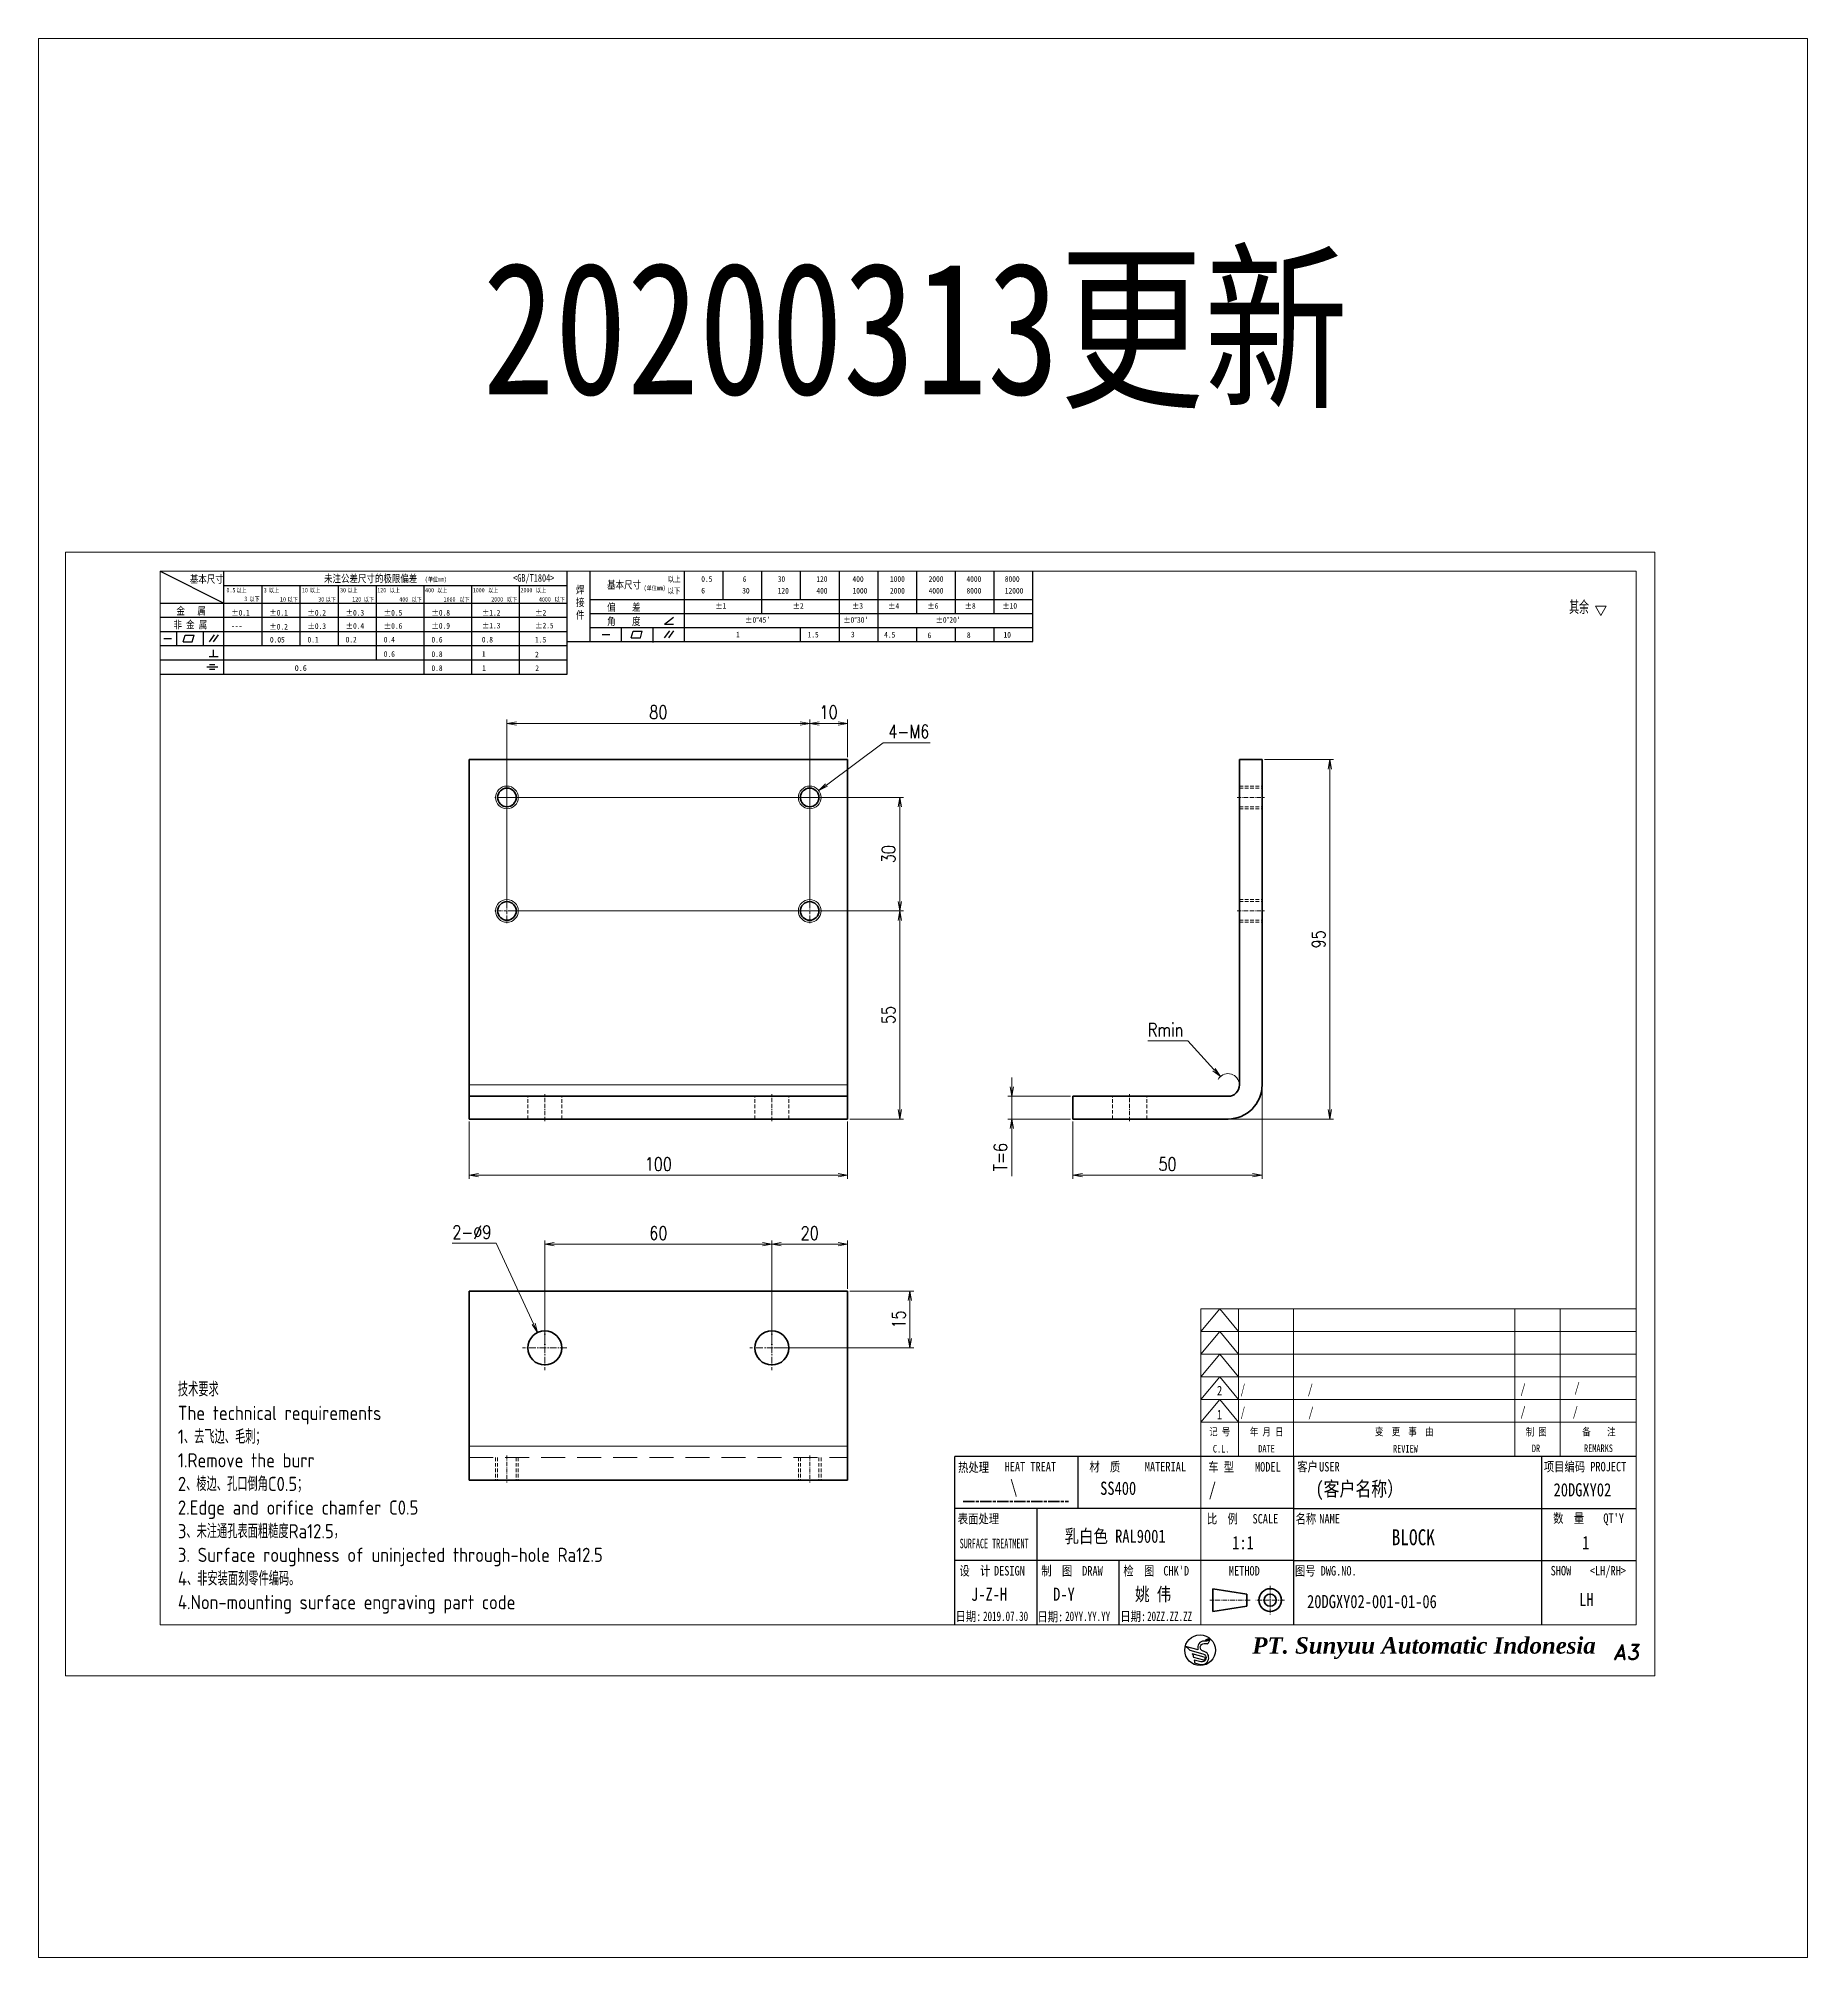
# Model space of a CAD drawing. Header units: millimetres. Extents: x 81777 to 82245, y -2338 to -1830.
import ezdxf
from ezdxf.enums import TextEntityAlignment as Align

# ---------------------------------------------------------------- set-up
doc = ezdxf.new("R2010")
doc.units = ezdxf.units.MM
doc.header["$LTSCALE"] = 0.5
for name, pattern in [('AM_ISO02W050x2', [3.75, 3, -0.75]), ('AM_ISO08W050x2', [9, 6, -0.75, 1.5, -0.75]), ('CENTER', [2, 1.25, -0.25, 0.25, -0.25]), ('DASHDOT', [18.5, 12, -3, 0.5, -3]), ('DASHED', [19.05, 12.7, -6.35]), ('DOT2', [0.125, 0, -0.125])]:
    doc.linetypes.add(name, pattern=pattern)
for name, color, linetype in [('1', 7, 'Continuous'), ('图号', 7, 'Continuous'), ('图名', 7, 'Continuous'), ('图框文字', 7, 'Continuous'), ('数量', 7, 'Continuous'), ('材质', 7, 'Continuous'), ('表面处理', 7, 'Continuous'), ('车型', 7, 'Continuous')]:
    doc.layers.add(name, color=color, linetype=linetype)
for name, color, linetype, lineweight in [('中心线', 2, 'AM_ISO08W050x2', 18), ('图框', 7, 'Continuous', 18), ('标注线', 3, 'Continuous', 18), ('热处理', 7, 'Continuous', 20), ('粗实线', 7, 'Continuous', 35), ('粗点划线', 6, 'AM_ISO08W050x2', 35), ('虚线', 1, 'AM_ISO02W050x2', 18)]:
    doc.layers.add(name, color=color, linetype=linetype, lineweight=lineweight)
doc.layers.add('打印', color=7, linetype='Continuous', lineweight=15, plot=False)
doc.layers.add('打印-禁用', color=7, linetype='Continuous', lineweight=15, plot=False)
doc.styles.add('DIM', font='romans.shx', dxfattribs={"width": 0.8, "bigfont": 'bigfont.shx'})
doc.styles.add('STYLE1', font='')
doc.styles.add('国标', font='simfang.ttf', dxfattribs={"width": 0.8})
doc.styles.add('机械长仿宋', font='gbenor.shx', dxfattribs={"height": 1, "bigfont": 'gbcbig.shx'})
doc.styles.add('标题字', font='romand.shx', dxfattribs={"oblique": 10, "bigfont": 'bigfont.shx'})
doc.styles.get('STYLE1').set_extended_font_data('SimSun')
doc.dimstyles.new('XR 1-1$0', dxfattribs={"dimtxt": 3.5, "dimasz": 2.5, "dimexe": 1, "dimexo": 0.625, "dimgap": 1.2, "dimtad": 1, "dimzin": 9, "dimdsep": 46, "dimtxsty": 'DIM', "dimblk": 'OPEN', "dimcen": 0, "dimclrd": 8, "dimclre": 8, "dimclrt": 2, "dimazin": 2, "dimtfac": 0.5, "dimtmove": 0, "dimatfit": 3, "dimldrblk": 'OPEN', "dimfxl": 1, "dimtolj": 2, "dimlwd": 18, "dimlwe": 18, "dimarcsym": 0})
doc.dimstyles.new('XR 1-1$3', dxfattribs={"dimtxt": 3.5, "dimasz": 2.5, "dimexe": 1, "dimexo": 0.625, "dimgap": 1.2, "dimtad": 1, "dimtoh": 1, "dimdsep": 46, "dimtxsty": 'DIM', "dimblk": 'OPEN', "dimcen": 0, "dimclrd": 8, "dimclre": 8, "dimclrt": 2, "dimazin": 2, "dimtfac": 0.5, "dimtofl": 0, "dimtmove": 0, "dimatfit": 3, "dimldrblk": 'OPEN', "dimfxl": 1, "dimtolj": 2, "dimlwd": 18, "dimlwe": 18, "dimarcsym": 0})
doc.dimstyles.new('XR 1-1$4', dxfattribs={"dimtxt": 3.5, "dimasz": 2.5, "dimexe": 1, "dimexo": 0.625, "dimgap": 1.2, "dimtad": 1, "dimtoh": 1, "dimdsep": 46, "dimtxsty": 'DIM', "dimblk": 'OPEN', "dimcen": 0, "dimclrd": 8, "dimclre": 8, "dimclrt": 2, "dimazin": 2, "dimtfac": 0.5, "dimtofl": 0, "dimtmove": 0, "dimatfit": 3, "dimldrblk": 'OPEN', "dimfxl": 1, "dimtolj": 2, "dimlwd": 18, "dimlwe": 18, "dimarcsym": 0})

# ---------------------------------------------------------------- blocks, each defined once
blk = doc.blocks.new('GZDEH零件A3图框V01版')
at = {"layer": '1', "color": 155, "linetype": 'Continuous'}
for p, q in [((3156.75, -1839.56), (3153.45, -1838.68)), ((3154.62, -1839.72), (3158.05, -1840.64)), ((3158.42, -1841.51), (3155.24, -1840.66)), ((3158.24, -1839.96), (3158.08, -1839.92)), ((3158.97, -1837.27), (3158.34, -1837.27)), ((3158.34, -1837.97), (3159.16, -1837.97)), ((3158.71, -1837.1), (3158.71, -1837.1)), ((3159.53, -1837.74), (3159.93, -1836.87)), ((3159.73, -1836.58), (3159.72, -1836.5)), ((3155.59, -1841.51), (3158.23, -1842.21)), ((3157.48, -1842.78), (3155.77, -1842.32)), ((3155.81, -1843.07), (3157.3, -1843.46))]:
    blk.add_line(p, q, dxfattribs=at)
at = {"layer": '1', "color": 5, "linetype": 'Continuous'}
blk.add_circle((3157.3, -1839.71), 4.06, dxfattribs=at)
at = {"layer": '1', "color": 155, "linetype": 'Continuous', "extrusion": (0, 0, -1)}
for centre, radius, start, end in [((-3150.63, -1843.02), 5.18, 123.0215, 140.4096), ((-3150.63, -1843.02), 5.18, 152.8305, 162.9818), ((-3158.34, -1838.96), 0.989, 285, 90), ((-3157.77, -1841.71), 1.11, 105, 285), ((-3158.97, -1835.9), 1.37, 225.3562, 270), ((-3158.97, -1835.9), 0.959, 218.6386, 265.5204), ((-3150.63, -1843.02), 5.18, 172.264, 180.4885)]:
    blk.add_arc(centre, radius, start, end, dxfattribs=at)
at = {"layer": '1', "color": 155, "linetype": 'Continuous'}
for centre, radius, start, end in [((3158.34, -1838.96), 1.69, 90, 200.7324), ((3157.77, -1841.71), 1.81, 255, 75), ((3159.08, -1837.26), 0.406, 94.4796, 156), ((3158.97, -1835.9), 1.23, 257.4778, 295.9985), ((3159.16, -1837.57), 0.406, 270, 335), ((3159.33, -1836.64), 0.406, 295.9985, 9.6742), ((3158.33, -1841.86), 0.366, 255, 75)]:
    blk.add_arc(centre, radius, start, end, dxfattribs=at)
at = {"layer": '中心线', "color": 1, "linetype": 'CENTER', "lineweight": 5, "ltscale": 2}
for p, q in [((3175.82, -1822.66), (3175.82, -1830.26)), ((3170.49, -1826.46), (3159.89, -1826.46)), ((3179.62, -1826.46), (3172.02, -1826.46))]:
    blk.add_line(p, q, dxfattribs=at)
at = {"layer": '图框', "linetype": 'Continuous'}
for p, q in [((2882.49, -1554.46), (2882.49, -1832.96)), ((3272.49, -1554.46), (2882.49, -1554.46)), ((3272.49, -1832.96), (3272.49, -1554.46)), ((3157.49, -1749.46), (3272.49, -1749.46)), ((3157.49, -1832.96), (3157.49, -1749.46)), ((2882.49, -1832.96), (3272.49, -1832.96))]:
    blk.add_line(p, q, dxfattribs=at)
at = {"layer": '图框', "color": 9}
for p, q in [((3157.49, -1755.46), (3162.49, -1749.46)), ((3162.49, -1749.46), (3167.49, -1755.46)), ((3167.49, -1788.46), (3167.49, -1749.46)), ((3240.49, -1788.46), (3240.49, -1749.46)), ((3252.49, -1749.46), (3252.49, -1788.46)), ((3157.49, -1755.46), (3272.49, -1755.46)), ((3157.49, -1761.46), (3162.49, -1755.46)), ((3162.49, -1755.46), (3167.49, -1761.46)), ((3157.49, -1761.46), (3272.49, -1761.46)), ((3157.49, -1767.46), (3162.49, -1761.46)), ((3162.49, -1761.46), (3167.49, -1767.46)), ((3157.49, -1767.46), (3272.49, -1767.46)), ((3157.49, -1773.46), (3162.49, -1767.46)), ((3162.49, -1767.46), (3167.49, -1773.46)), ((3157.49, -1773.46), (3272.49, -1773.46)), ((3157.49, -1779.46), (3162.49, -1773.46)), ((3162.49, -1773.46), (3167.49, -1779.46)), ((3157.49, -1779.46), (3272.49, -1779.46))]:
    blk.add_line(p, q, dxfattribs=at)
at = {"layer": '图框', "color": 9, "linetype": 'Continuous'}
blk.add_line((3181.99, -1749.46), (3181.99, -1832.96), dxfattribs=at)
at = {"layer": '图框', "color": 2, "linetype": 'ByBlock', "lineweight": 35}
for p, q in [((3169.69, -1824.86), (3160.69, -1823.46)), ((3160.69, -1829.46), (3160.69, -1823.46)), ((3169.69, -1824.86), (3169.69, -1828.06)), ((3169.69, -1828.06), (3160.69, -1829.46))]:
    blk.add_line(p, q, dxfattribs=at)
for radius in [3, 1.6]:
    blk.add_circle((3175.82, -1826.46), radius, dxfattribs=at)
at = {"layer": '图框文字', "color": 9}
for p, q in [((2882.49, -1554.46), (2899.37, -1562.92)), ((2899.37, -1581.67), (2899.37, -1554.46)), ((2990.09, -1581.67), (2990.09, -1554.46)), ((2996.09, -1573.08), (2996.09, -1554.46)), ((3021.09, -1561.98), (3021.09, -1554.46)), ((3031.31, -1561.98), (3031.31, -1554.46)), ((3041.53, -1561.98), (3041.53, -1554.46)), ((3051.75, -1561.98), (3051.75, -1554.46)), ((3061.98, -1561.98), (3061.98, -1554.46)), ((3072.2, -1561.98), (3072.2, -1554.46)), ((3082.42, -1561.98), (3082.42, -1554.46)), ((3092.64, -1561.98), (3092.64, -1554.46)), ((3102.86, -1561.98), (3102.86, -1554.46)), ((3113.09, -1573.08), (3113.09, -1554.46)), ((2899.37, -1558.24), (2990.09, -1558.24)), ((2909.45, -1574.17), (2909.45, -1558.24)), ((2919.53, -1574.17), (2919.53, -1558.24)), ((2929.61, -1574.17), (2929.61, -1558.24)), ((2939.69, -1577.92), (2939.69, -1558.24)), ((2952.29, -1581.67), (2952.29, -1558.24)), ((2964.89, -1581.67), (2964.89, -1558.24)), ((2977.49, -1581.67), (2977.49, -1558.24)), ((2996.09, -1561.98), (3113.09, -1561.98)), ((3021.09, -1573.08), (3021.09, -1561.98)), ((3041.53, -1565.68), (3041.53, -1561.98)), ((3061.98, -1573.08), (3061.98, -1561.98)), ((3072.2, -1573.08), (3072.2, -1561.98)), ((3082.42, -1565.68), (3082.42, -1561.98)), ((3092.64, -1565.68), (3092.64, -1561.98)), ((3102.86, -1565.68), (3102.86, -1561.98)), ((2882.49, -1562.92), (2990.09, -1562.92)), ((2882.49, -1566.67), (2990.09, -1566.67)), ((2996.09, -1565.68), (3113.09, -1565.68)), ((3015.75, -1568.51), (3018.15, -1566.66)), ((2882.49, -1570.42), (2990.09, -1570.42)), ((2883.43, -1572.27), (2885.49, -1572.27)), ((2886.92, -1574.12), (2886.92, -1570.42)), ((2888.59, -1573.16), (2889.07, -1571.37)), ((2889.07, -1571.37), (2891.48, -1571.37)), ((2891, -1573.16), (2891.48, -1571.37)), ((2893.91, -1574.12), (2893.91, -1570.42)), ((2895.52, -1573.16), (2896.85, -1571.3)), ((2896.6, -1573.16), (2897.94, -1571.3)), ((2996.09, -1569.38), (3113.09, -1569.38)), ((2999.26, -1571.23), (3001.32, -1571.23)), ((3004.42, -1573.08), (3004.42, -1569.38)), ((3006.97, -1572.12), (3007.45, -1570.33)), ((3006.97, -1572.12), (3009.39, -1572.12)), ((3007.45, -1570.33), (3009.86, -1570.33)), ((3009.39, -1572.12), (3009.86, -1570.33)), ((3012.75, -1573.08), (3012.75, -1569.38)), ((3015.75, -1568.51), (3018.15, -1568.51)), ((3015.81, -1572.12), (3017.15, -1570.26)), ((3016.89, -1572.12), (3018.23, -1570.26)), ((3051.75, -1573.08), (3051.75, -1569.38)), ((3082.42, -1573.08), (3082.42, -1569.48)), ((3092.64, -1573.08), (3092.64, -1569.38)), ((3102.86, -1573.08), (3102.86, -1569.38)), ((2882.49, -1574.17), (2990.09, -1574.17)), ((2888.59, -1573.16), (2891, -1573.16)), ((2895.42, -1577.05), (2897.81, -1577.05)), ((2896.58, -1577.05), (2896.58, -1575.28)), ((2990.09, -1573.08), (3113.09, -1573.08)), ((3012.75, -1573.33), (3012.75, -1573.08)), ((2882.49, -1577.92), (2990.09, -1577.92)), ((2882.49, -1581.67), (2990.09, -1581.67)), ((2894.79, -1579.77), (2897.77, -1579.77)), ((2895.57, -1579.17), (2896.92, -1579.17)), ((2895.57, -1580.37), (2896.93, -1580.37)), ((3272.49, -1788.46), (3092.49, -1788.46)), ((3124.99, -1788.46), (3124.99, -1802.35)), ((3181.99, -1788.46), (3181.99, -1832.96)), ((3247.49, -1788.46), (3247.49, -1832.96)), ((3181.99, -1802.21), (3092.49, -1802.21)), ((3114.17, -1802.21), (3114.17, -1815.96)), ((3181.99, -1802.21), (3272.49, -1802.21)), ((3181.99, -1815.96), (3092.49, -1815.96)), ((3114.17, -1815.96), (3114.17, -1832.96)), ((3114.17, -1815.96), (3114.17, -1832.96)), ((3135.83, -1815.96), (3135.83, -1832.96)), ((3135.83, -1815.96), (3135.83, -1832.96)), ((3181.99, -1815.96), (3272.49, -1815.96))]:
    blk.add_line(p, q, dxfattribs=at)
at = {"layer": '图框文字', "color": 7}
blk.add_line((3272.49, -1788.46), (3092.49, -1788.46), dxfattribs=at)
at = {"layer": '图框文字', "color": 9, "linetype": 'Continuous'}
blk.add_line((3092.49, -1832.96), (3092.49, -1788.46), dxfattribs=at)
at = {"layer": '打印-禁用', "linetype": 'Continuous'}
for p, q in [((2857.49, -1549.46), (2857.49, -1846.46)), ((3277.49, -1549.46), (2857.49, -1549.46)), ((3277.49, -1846.46), (3277.49, -1549.46)), ((2857.49, -1846.46), (3277.49, -1846.46))]:
    blk.add_line(p, q, dxfattribs=at)
at = {"color": 2, "ltscale": 10, "insert": (3216.47, -1836.27), "char_height": 4.3426, "attachment_point": 2, "style": 'STYLE1'}
blk.add_mtext('{\\fTimes New Roman|b1|i1|c0|p18;\\C7;PT. Sunyuu Automatic Indonesia}', dxfattribs=at)
at = {"layer": '图框', "color": 9, "style": '国标', "width": 0.8}
for s, p in [('记 号', (3162.47, -1782.94)), ('C.L.', (3162.86, -1787.45)), ('年 月 日', (3174.9, -1782.98)), ('DATE', (3174.85, -1787.42)), ('变  更  事  由', (3211.24, -1782.93)), ('REVIEW', (3211.55, -1787.45))]:
    blk.add_text(s, height=2, dxfattribs=at).set_placement(p, align=Align.CENTER)
for s, p in [('制 图', (3246.15, -1781.95)), ('DR', (3246.06, -1786.34)), ('备    注', (3262.68, -1781.92)), ('REMARKS', (3262.57, -1786.32))]:
    blk.add_text(s, height=2, dxfattribs=at).set_placement(p, align=Align.MIDDLE)
at = {"layer": '图框文字', "color": 9, "style": '国标'}
for s, height, width, p in [('基本尺寸', 2, 0.8, (2890.33, -1557.58)), ('未注公差尺寸的极限偏差', 2, 0.8, (2925.81, -1557.44)), ('<GB/T1804>', 2, 0.8, (2975.78, -1557.27)), ('基本尺寸', 2, 0.8, (3000.6, -1559.1)), ('以上', 1.5, 0.8, (3016.64, -1557.33)), ('0.5', 1.5, 0.8, (3025.49, -1557.3)), ('6', 1.5, 0.8, (3036.45, -1557.34)), ('30', 1.5, 0.8, (3045.69, -1557.31)), ('120', 1.5, 0.8, (3055.91, -1557.31)), ('400', 1.5, 0.8, (3065.46, -1557.31)), ('1000', 1.5, 0.8, (3075.36, -1557.31)), ('2000', 1.5, 0.8, (3085.57, -1557.31)), ('4000', 1.5, 0.8, (3095.57, -1557.31)), ('8000', 1.5, 0.8, (3105.7, -1557.31)), ('30', 1.2, 0.8, (2930.04, -1560.11)), ('以下', 1.5, 0.8, (3016.58, -1560.43)), ('6', 1.5, 0.8, (3025.49, -1560.38)), ('30', 1.5, 0.8, (3036.31, -1560.39)), ('120', 1.5, 0.8, (3045.69, -1560.41)), ('400', 1.5, 0.8, (3055.91, -1560.41)), ('1000', 1.5, 0.8, (3065.46, -1560.41)), ('2000', 1.5, 0.8, (3075.36, -1560.41)), ('4000', 1.5, 0.8, (3085.57, -1560.41)), ('8000', 1.5, 0.8, (3095.57, -1560.41)), ('12000', 1.5, 0.8, (3105.7, -1560.41)), ('非 金 属', 2, 0.8, (2886.02, -1569.65)), ('金   属', 2, 0.8, (2886.82, -1565.98)), ('±0.1', 1.5, 0.8, (2901.27, -1566.23)), ('±0.1', 1.5, 0.8, (2911.35, -1566.23)), ('±0.2', 1.5, 0.8, (2921.43, -1566.23)), ('±0.3', 1.5, 0.8, (2931.51, -1566.23)), ('±0.5', 1.5, 0.8, (2941.59, -1566.23)), ('±0.8', 1.5, 0.8, (2954.19, -1566.23)), ('±1.2', 1.5, 0.8, (2967.51, -1566.23)), ('±2', 1.5, 0.8, (2981.58, -1566.23)), ('偏    差', 2, 0.8, (3000.6, -1565.04)), ('角    度', 2, 0.8, (3000.6, -1568.74)), ('±1', 1.5, 0.8, (3029.16, -1564.42)), ("±0%%D45'", 1.5, 0.8, (3037.06, -1568.12)), ('±2', 1.5, 0.8, (3049.61, -1564.42)), ("±0%%D30'", 1.5, 0.8, (3062.98, -1568.12)), ('±3', 1.5, 0.8, (3065.3, -1564.42)), ('±4', 1.5, 0.8, (3074.85, -1564.42)), ('±6', 1.5, 0.8, (3085.22, -1564.42)), ("±0%%D20'", 1.5, 0.8, (3087.38, -1568.12)), ('±8', 1.5, 0.8, (3095.06, -1564.42)), ('±10', 1.5, 0.8, (3105.02, -1564.42)), ('---', 1.5, 0.8, (2901.27, -1569.65)), ('±0.2', 1.5, 0.8, (2911.35, -1569.92)), ('0.1', 1.5, 0.8, (2921.43, -1573.34)), ('±0.3', 1.5, 0.8, (2921.43, -1569.77)), ('0.2', 1.5, 0.8, (2931.51, -1573.33)), ('±0.4', 1.5, 0.8, (2931.51, -1569.71)), ('0.4', 1.5, 0.8, (2941.59, -1573.33)), ('±0.6', 1.5, 0.8, (2941.59, -1569.71)), ('0.6', 1.5, 0.8, (2954.19, -1573.35)), ('±0.9', 1.5, 0.8, (2954.19, -1569.68)), ('0.8', 1.5, 0.8, (2967.51, -1573.33)), ('±1.3', 1.5, 0.8, (2967.51, -1569.62)), ('1.5', 1.5, 0.8, (2981.58, -1573.34)), ('±2.5', 1.5, 0.8, (2981.58, -1569.61)), ('1', 1.5, 0.8, (3034.69, -1571.98)), ('1.5', 1.5, 0.8, (3053.59, -1572.01)), ('3', 1.5, 0.8, (3065.05, -1571.98)), ('4.5', 1.5, 0.8, (3073.82, -1572.05)), ('6', 1.5, 0.8, (3085.28, -1572.19)), ('8', 1.5, 0.8, (3095.68, -1572.15)), ('10', 1.5, 0.8, (3105.36, -1572.06)), ('0.6', 1.5, 0.8, (2941.59, -1577.14)), ('0.8', 1.5, 0.8, (2954.19, -1577.17)), ('1', 1.5, 0.8, (2967.51, -1577.12)), ('2', 1.5, 0.8, (2981.58, -1577.26)), ('0.8', 1.5, 0.8, (2954.19, -1580.87)), ('1', 1.5, 0.8, (2967.59, -1580.86)), ('2', 1.5, 0.8, (2981.62, -1580.89)), ('热处理', 2.5, 0.8, (3093.35, -1792.61)), ('材  质', 2.5, 0.8, (3128.04, -1792.46)), ('项目编码 PROJECT', 2.5, 0.8, (3248.13, -1792.43)), ('表面处理', 2.5, 0.8, (3093.27, -1806.21)), ('比  例\u3000', 2.5, 0.8, (3159.1, -1806.21)), ('SCALE', 2.5, 0.8, (3171.15, -1806.21)), ('名称\u3000', 2.5, 0.8, (3182.54, -1806.21)), ('NAME', 2.5, 0.8, (3188.8, -1806.21)), ('数  量', 2.5, 0.8, (3250.61, -1806.05)), ("QT'Y ", 2.5, 0.8, (3263.86, -1806.05)), ('SURFACE TREATMENT', 2.5, 0.6, (3093.77, -1812.75)), (' DESIGN', 2.5, 0.8, (3101.47, -1819.96)), (' DRAW', 2.5, 0.8, (3124.78, -1819.96)), ("CHK'D", 2.5, 0.8, (3147.58, -1819.96)), ('METHOD', 2.5, 0.8, (3164.9, -1819.96)), ('图号', 2.5, 0.8, (3182.36, -1819.96)), ('DWG.NO.', 2.5, 0.8, (3189.16, -1819.96)), ('SHOW', 2.5, 0.8, (3249.94, -1819.93)), ('<LH/RH>', 2.5, 0.8, (3260.31, -1819.93))]:
    blk.add_text(s, height=height, dxfattribs=dict(at, width=width)).set_placement(p)
at = {"layer": '图框文字', "color": 9, "lineweight": 15, "style": '国标', "width": 0.8}
for s, p in [('(单位mm)', (2952.44, -1557.27)), ('0.5', (2900.03, -1560.11)), ('以上', (2902.64, -1560.16)), ('3', (2904.73, -1562.41)), ('以下', (2906.1, -1562.46)), ('3', (2909.88, -1560.11)), ('以上', (2911.25, -1560.16)), ('10', (2914.19, -1562.54)), ('以下', (2916.18, -1562.59)), ('10', (2919.96, -1560.11)), ('以上', (2922.09, -1560.16)), ('30', (2924.27, -1562.54)), ('以下', (2926.26, -1562.59)), ('以上', (2932.02, -1560.16)), ('120', (2933.26, -1562.54)), ('以下', (2936.34, -1562.59)), ('120', (2939.88, -1560.11)), ('以上', (2943.21, -1560.16)), ('400', (2945.7, -1562.54)), ('以下', (2948.94, -1562.59)), ('400', (2952.52, -1560.11)), ('以上', (2955.68, -1560.16)), ('1000', (2957.41, -1562.54)), ('以下', (2961.54, -1562.59)), ('1000', (2965.12, -1560.11)), ('以上', (2969.16, -1560.16)), ('2000', (2969.99, -1562.54)), ('以下', (2974.14, -1562.59)), ('2000', (2977.72, -1560.11)), ('以上', (2981.8, -1560.16)), ('4000', (2982.59, -1562.54)), ('以下', (2986.74, -1562.59)), ('(单位mm)', (3010.27, -1559.51))]:
    blk.add_text(s, height=1.2, dxfattribs=at).set_placement(p)
at = {"layer": '图框文字', "color": 9, "lineweight": 13, "style": '国标'}
blk.add_text('0.6', height=1.5, dxfattribs=at).set_placement((2918.05, -1580.85))
at = {"layer": '图框文字', "color": 9, "style": '国标', "width": 0.8}
for s, p in [('HEAT TREAT', (3112.45, -1792.46)), ('MATERIAL', (3148.14, -1792.46)), ('客户', (3185.68, -1792.46)), ('USER', (3191.46, -1792.46)), ('设  计', (3097.79, -1819.96)), ('制  图', (3119.43, -1819.96)), ('检  图', (3141.11, -1819.96)), ('日期:', (3096.09, -1832)), ('日期:', (3117.71, -1832.1)), ('日期:', (3139.62, -1832))]:
    blk.add_text(s, height=2.5, dxfattribs=at).set_placement(p, align=Align.CENTER)
for s, p in [('车 型', (3162.87, -1791.2)), ('MODEL', (3175.2, -1791.24))]:
    blk.add_text(s, height=2.5, dxfattribs=at).set_placement(p, align=Align.MIDDLE)
at = {"layer": '图框文字', "color": 7, "style": '标题字', "oblique": 10}
blk.add_text('A3', height=4, dxfattribs=at).set_placement((3269.91, -1840.2), align=Align.MIDDLE)
at = {"layer": '图框文字', "color": 9, "style": '国标'}
for s, insert, char_height, width, attachment_point in [('焊\\P接\\P件', (2992.39, -1558.41), 2, 3.1877, 1), ('0.05', (2911.51, -1573.37), 1.5, 5.1982, 7)]:
    blk.add_mtext(s, dxfattribs=dict(at, insert=insert, char_height=char_height, width=width, attachment_point=attachment_point))
blk = doc.blocks.new('DEH A3')
at = {"layer": '图框'}
blk.add_blockref('GZDEH零件A3图框V01版', (-2857.49, 1846.46), dxfattribs=at)
blk = doc.blocks.new('FINISHER_1')
at = {"layer": '标注线'}
for p, q in [((0, 0), (-1.44, 2.5)), ((-1.44, 2.5), (1.44, 2.5)), ((1.44, 2.5), (0, 0))]:
    blk.add_line(p, q, dxfattribs=at)
blk = doc.blocks.new('其余任何12.5')
at = {"layer": '标注线', "color": 2, "linetype": 'ByBlock', "lineweight": 30}
blk.add_blockref('FINISHER_1', (0, 0), dxfattribs=at)
at = {"layer": '标注线', "color": 7, "linetype": 'DOT2', "style": '机械长仿宋'}
blk.add_text('其余', height=3.5, dxfattribs=at).set_placement((-8.38, 0.4))
blk = doc.blocks.new('_Open')
at = {"color": 0, "linetype": 'ByBlock', "lineweight": -2}
for p, q in [((-1, 0.17), (0, 0)), ((-1, -0.17), (0, 0)), ((0, 0), (-1, 0))]:
    blk.add_line(p, q, dxfattribs=at)
blk = doc.blocks.new('*D58')
at = {"layer": 'Defpoints', "color": 0}
for p in [(82050.72, -2109.84), (82034.57, -2115.84), (82050.72, -2115.84)]:
    blk.add_point(p, dxfattribs=at)
at = {"layer": '标注线', "color": 8, "lineweight": 18}
for p, q in [((82034.57, -2107.34), (82034.57, -2104.84)), ((82050.1, -2109.84), (82033.57, -2109.84)), ((82034.57, -2109.84), (82034.57, -2115.84)), ((82050.1, -2115.84), (82033.57, -2115.84)), ((82034.57, -2118.34), (82034.57, -2130.98))]:
    blk.add_line(p, q, dxfattribs=at)
at = {"layer": '标注线', "color": 8, "linetype": 'ByBlock', "lineweight": 18, "xscale": 2.5, "yscale": 2.5, "zscale": 2.5}
for p, rotation in [((82034.57, -2109.84), 270), ((82034.57, -2115.84), 90)]:
    blk.add_blockref('_Open', p, dxfattribs=dict(at, rotation=rotation))
at = {"layer": '标注线', "color": 2, "insert": (82031.62, -2125.91), "char_height": 3.5, "attachment_point": 5, "rotation": 90, "style": 'DIM'}
blk.add_mtext('\\A2;T=6', dxfattribs=at)
blk = doc.blocks.new('*D59')
at = {"layer": 'Defpoints', "color": 0}
for p in [(82100.72, -2106.84), (82050.72, -2115.84), (82100.72, -2130.69)]:
    blk.add_point(p, dxfattribs=at)
at = {"layer": '标注线', "color": 8, "lineweight": 18}
for p, q in [((82100.72, -2107.47), (82100.72, -2131.69)), ((82050.72, -2116.47), (82050.72, -2131.69)), ((82053.22, -2130.69), (82098.22, -2130.69))]:
    blk.add_line(p, q, dxfattribs=at)
at = {"layer": '标注线', "color": 8, "linetype": 'ByBlock', "lineweight": 18, "xscale": 2.5, "yscale": 2.5, "zscale": 2.5, "rotation": 180}
blk.add_blockref('_Open', (82050.72, -2130.69), dxfattribs=at)
at = {"layer": '标注线', "color": 8, "linetype": 'ByBlock', "lineweight": 18, "xscale": 2.5, "yscale": 2.5, "zscale": 2.5}
blk.add_blockref('_Open', (82100.72, -2130.69), dxfattribs=at)
at = {"layer": '标注线', "color": 2, "insert": (82075.72, -2127.74), "char_height": 3.5, "attachment_point": 5, "style": 'DIM'}
blk.add_mtext('\\A2;50', dxfattribs=at)
blk = doc.blocks.new('*D60')
at = {"layer": 'Defpoints', "color": 0}
for p in [(82100.72, -2020.84), (82118.61, -2020.84), (82091.72, -2115.84)]:
    blk.add_point(p, dxfattribs=at)
at = {"layer": '标注线', "color": 8, "lineweight": 18}
for p, q in [((82101.35, -2020.84), (82119.61, -2020.84)), ((82118.61, -2113.34), (82118.61, -2023.34)), ((82092.35, -2115.84), (82119.61, -2115.84))]:
    blk.add_line(p, q, dxfattribs=at)
at = {"layer": '标注线', "color": 8, "linetype": 'ByBlock', "lineweight": 18, "xscale": 2.5, "yscale": 2.5, "zscale": 2.5}
for p, rotation in [((82118.61, -2020.84), 90), ((82118.61, -2115.84), 270)]:
    blk.add_blockref('_Open', p, dxfattribs=dict(at, rotation=rotation))
at = {"layer": '标注线', "color": 2, "insert": (82115.66, -2068.34), "char_height": 3.5, "attachment_point": 5, "rotation": 90, "style": 'DIM'}
blk.add_mtext('\\A2;95', dxfattribs=at)
blk = doc.blocks.new('*D61')
at = {"layer": 'Defpoints', "color": 0}
for p in [(82089.7, -2104.63), (82091.72, -2106.84)]:
    blk.add_point(p, dxfattribs=at)
at = {"layer": '标注线', "color": 8, "lineweight": 18}
for p in [(82070.54, -2095.21), (82088.01, -2102.78)]:
    blk.add_line(p, (82081.08, -2095.21), dxfattribs=at)
blk.add_arc((82091.72, -2106.84), 3, 11.9583, 151.6589, dxfattribs=at)
at = {"layer": '标注线', "color": 8, "linetype": 'ByBlock', "lineweight": 18, "xscale": 2.5, "yscale": 2.5, "zscale": 2.5, "rotation": 312.4707324334859}
blk.add_blockref('_Open', (82089.7, -2104.63), dxfattribs=at)
at = {"layer": '标注线', "color": 2, "insert": (82075.21, -2092.26), "char_height": 3.5, "attachment_point": 5, "style": 'DIM'}
blk.add_mtext('\\A2;Rmin', dxfattribs=at)
blk = doc.blocks.new('*D62')
at = {"layer": 'Defpoints', "color": 0}
for p in [(81991.18, -2148.94), (81991.18, -2161.35), (81971.18, -2176.35)]:
    blk.add_point(p, dxfattribs=at)
at = {"layer": '标注线', "color": 8, "lineweight": 18}
for p, q in [((81971.18, -2175.72), (81971.18, -2147.94)), ((81973.68, -2148.94), (81988.68, -2148.94)), ((81991.18, -2160.72), (81991.18, -2147.94))]:
    blk.add_line(p, q, dxfattribs=at)
at = {"layer": '标注线', "color": 8, "linetype": 'ByBlock', "lineweight": 18, "xscale": 2.5, "yscale": 2.5, "zscale": 2.5, "rotation": 180}
blk.add_blockref('_Open', (81971.18, -2148.94), dxfattribs=at)
at = {"layer": '标注线', "color": 8, "linetype": 'ByBlock', "lineweight": 18, "xscale": 2.5, "yscale": 2.5, "zscale": 2.5}
blk.add_blockref('_Open', (81991.18, -2148.94), dxfattribs=at)
at = {"layer": '标注线', "color": 2, "insert": (81981.18, -2145.99), "char_height": 3.5, "attachment_point": 5, "style": 'DIM'}
blk.add_mtext('\\A2;20', dxfattribs=at)
blk = doc.blocks.new('*D63')
at = {"layer": 'Defpoints', "color": 0}
for p in [(81911.18, -2148.94), (81911.18, -2176.35), (81971.18, -2176.35)]:
    blk.add_point(p, dxfattribs=at)
at = {"layer": '标注线', "color": 8, "lineweight": 18}
for p, q in [((81911.18, -2175.72), (81911.18, -2147.94)), ((81968.68, -2148.94), (81913.68, -2148.94)), ((81971.18, -2175.72), (81971.18, -2147.94))]:
    blk.add_line(p, q, dxfattribs=at)
at = {"layer": '标注线', "color": 8, "linetype": 'ByBlock', "lineweight": 18, "xscale": 2.5, "yscale": 2.5, "zscale": 2.5, "rotation": 180}
blk.add_blockref('_Open', (81911.18, -2148.94), dxfattribs=at)
at = {"layer": '标注线', "color": 8, "linetype": 'ByBlock', "lineweight": 18, "xscale": 2.5, "yscale": 2.5, "zscale": 2.5}
blk.add_blockref('_Open', (81971.18, -2148.94), dxfattribs=at)
at = {"layer": '标注线', "color": 2, "insert": (81941.18, -2145.99), "char_height": 3.5, "attachment_point": 5, "style": 'DIM'}
blk.add_mtext('\\A2;60', dxfattribs=at)
blk = doc.blocks.new('*D64')
at = {"layer": 'Defpoints', "color": 0}
for p in [(81991.18, -2161.35), (82007.66, -2161.35), (81971.18, -2176.35)]:
    blk.add_point(p, dxfattribs=at)
at = {"layer": '标注线', "color": 8, "lineweight": 18}
for p, q in [((81991.8, -2161.35), (82008.66, -2161.35)), ((82007.66, -2173.85), (82007.66, -2163.85)), ((81971.8, -2176.35), (82008.66, -2176.35))]:
    blk.add_line(p, q, dxfattribs=at)
at = {"layer": '标注线', "color": 8, "linetype": 'ByBlock', "lineweight": 18, "xscale": 2.5, "yscale": 2.5, "zscale": 2.5}
for p, rotation in [((82007.66, -2161.35), 90), ((82007.66, -2176.35), 270)]:
    blk.add_blockref('_Open', p, dxfattribs=dict(at, rotation=rotation))
at = {"layer": '标注线', "color": 2, "insert": (82004.71, -2168.85), "char_height": 3.5, "attachment_point": 5, "rotation": 90, "style": 'DIM'}
blk.add_mtext('\\A2;15', dxfattribs=at)
blk = doc.blocks.new('*D65')
at = {"layer": 'Defpoints', "color": 0}
for p in [(81909.28, -2172.27), (81913.08, -2180.42)]:
    blk.add_point(p, dxfattribs=at)
at = {"layer": '标注线', "color": 8, "lineweight": 18}
for p in [(81886.7, -2148.7), (81908.22, -2170)]:
    blk.add_line(p, (81898.3, -2148.7), dxfattribs=at)
at = {"layer": '标注线', "color": 8, "linetype": 'ByBlock', "lineweight": 18, "xscale": 2.5, "yscale": 2.5, "zscale": 2.5, "rotation": 294.9843666586837}
blk.add_blockref('_Open', (81909.28, -2172.27), dxfattribs=at)
at = {"layer": '标注线', "color": 2, "insert": (81891.9, -2145.75), "char_height": 3.5, "attachment_point": 5, "style": 'DIM'}
blk.add_mtext('\\A2;2-%%c9', dxfattribs=at)
blk = doc.blocks.new('*D66')
at = {"layer": 'Defpoints', "color": 0}
for p in [(81901.18, -2060.84), (81991.18, -2115.84), (82004.97, -2115.84)]:
    blk.add_point(p, dxfattribs=at)
at = {"layer": '标注线', "color": 8, "lineweight": 18}
for p, q in [((81901.8, -2060.84), (82005.97, -2060.84)), ((82004.97, -2063.34), (82004.97, -2113.34)), ((81991.8, -2115.84), (82005.97, -2115.84))]:
    blk.add_line(p, q, dxfattribs=at)
at = {"layer": '标注线', "color": 8, "linetype": 'ByBlock', "lineweight": 18, "xscale": 2.5, "yscale": 2.5, "zscale": 2.5}
for p, rotation in [((82004.97, -2060.84), 90), ((82004.97, -2115.84), 270)]:
    blk.add_blockref('_Open', p, dxfattribs=dict(at, rotation=rotation))
at = {"layer": '标注线', "color": 2, "insert": (82002.02, -2088.34), "char_height": 3.5, "attachment_point": 5, "rotation": 90, "style": 'DIM'}
blk.add_mtext('\\A2;55', dxfattribs=at)
blk = doc.blocks.new('*D67')
at = {"layer": 'Defpoints', "color": 0}
for p in [(81899.18, -2030.84), (82004.97, -2030.84), (81901.8, -2060.84)]:
    blk.add_point(p, dxfattribs=at)
at = {"layer": '标注线', "color": 8, "lineweight": 18}
for p, q in [((81899.8, -2030.84), (82005.97, -2030.84)), ((82004.97, -2058.34), (82004.97, -2033.34)), ((81902.43, -2060.84), (82005.97, -2060.84))]:
    blk.add_line(p, q, dxfattribs=at)
at = {"layer": '标注线', "color": 8, "linetype": 'ByBlock', "lineweight": 18, "xscale": 2.5, "yscale": 2.5, "zscale": 2.5}
for p, rotation in [((82004.97, -2030.84), 90), ((82004.97, -2060.84), 270)]:
    blk.add_blockref('_Open', p, dxfattribs=dict(at, rotation=rotation))
at = {"layer": '标注线', "color": 2, "insert": (82002.02, -2045.84), "char_height": 3.5, "attachment_point": 5, "rotation": 90, "style": 'DIM'}
blk.add_mtext('\\A2;30', dxfattribs=at)
blk = doc.blocks.new('*D68')
at = {"layer": 'Defpoints', "color": 0}
for p in [(81991.18, -2011.28), (81991.18, -2020.84), (81981.18, -2060.84)]:
    blk.add_point(p, dxfattribs=at)
at = {"layer": '标注线', "color": 8, "lineweight": 18}
for p, q in [((81981.18, -2060.22), (81981.18, -2010.28)), ((81983.68, -2011.28), (81988.68, -2011.28)), ((81991.18, -2020.22), (81991.18, -2010.28))]:
    blk.add_line(p, q, dxfattribs=at)
at = {"layer": '标注线', "color": 8, "linetype": 'ByBlock', "lineweight": 18, "xscale": 2.5, "yscale": 2.5, "zscale": 2.5, "rotation": 180}
blk.add_blockref('_Open', (81981.18, -2011.28), dxfattribs=at)
at = {"layer": '标注线', "color": 8, "linetype": 'ByBlock', "lineweight": 18, "xscale": 2.5, "yscale": 2.5, "zscale": 2.5}
blk.add_blockref('_Open', (81991.18, -2011.28), dxfattribs=at)
at = {"layer": '标注线', "color": 2, "insert": (81986.18, -2008.33), "char_height": 3.5, "attachment_point": 5, "style": 'DIM'}
blk.add_mtext('\\A2;10', dxfattribs=at)
blk = doc.blocks.new('*D69')
at = {"layer": 'Defpoints', "color": 0}
for p in [(81901.18, -2011.28), (81901.18, -2060.84), (81981.18, -2060.84)]:
    blk.add_point(p, dxfattribs=at)
at = {"layer": '标注线', "color": 8, "lineweight": 18}
for p, q in [((81901.18, -2060.22), (81901.18, -2010.28)), ((81978.68, -2011.28), (81903.68, -2011.28)), ((81981.18, -2060.22), (81981.18, -2010.28))]:
    blk.add_line(p, q, dxfattribs=at)
at = {"layer": '标注线', "color": 8, "linetype": 'ByBlock', "lineweight": 18, "xscale": 2.5, "yscale": 2.5, "zscale": 2.5, "rotation": 180}
blk.add_blockref('_Open', (81901.18, -2011.28), dxfattribs=at)
at = {"layer": '标注线', "color": 8, "linetype": 'ByBlock', "lineweight": 18, "xscale": 2.5, "yscale": 2.5, "zscale": 2.5}
blk.add_blockref('_Open', (81981.18, -2011.28), dxfattribs=at)
at = {"layer": '标注线', "color": 2, "insert": (81941.18, -2008.33), "char_height": 3.5, "attachment_point": 5, "style": 'DIM'}
blk.add_mtext('\\A2;80', dxfattribs=at)
blk = doc.blocks.new('*D70')
at = {"layer": 'Defpoints', "color": 0}
for p in [(81891.18, -2115.84), (81991.18, -2115.84), (81991.18, -2130.69)]:
    blk.add_point(p, dxfattribs=at)
at = {"layer": '标注线', "color": 8, "lineweight": 18}
for p, q in [((81891.18, -2116.47), (81891.18, -2131.69)), ((81991.18, -2116.47), (81991.18, -2131.69)), ((81893.68, -2130.69), (81988.68, -2130.69))]:
    blk.add_line(p, q, dxfattribs=at)
at = {"layer": '标注线', "color": 8, "linetype": 'ByBlock', "lineweight": 18, "xscale": 2.5, "yscale": 2.5, "zscale": 2.5, "rotation": 180}
blk.add_blockref('_Open', (81891.18, -2130.69), dxfattribs=at)
at = {"layer": '标注线', "color": 8, "linetype": 'ByBlock', "lineweight": 18, "xscale": 2.5, "yscale": 2.5, "zscale": 2.5}
blk.add_blockref('_Open', (81991.18, -2130.69), dxfattribs=at)
at = {"layer": '标注线', "color": 2, "insert": (81941.18, -2127.74), "char_height": 3.5, "attachment_point": 5, "style": 'DIM'}
blk.add_mtext('\\A2;100', dxfattribs=at)
blk = doc.blocks.new('*D71')
at = {"layer": 'Defpoints', "color": 0}
for p in [(81983.58, -2029.05), (81978.77, -2032.63)]:
    blk.add_point(p, dxfattribs=at)
at = {"layer": '标注线', "color": 8, "lineweight": 18}
for p in [(81985.59, -2027.56), (82012.98, -2016.38)]:
    blk.add_line(p, (82000.58, -2016.38), dxfattribs=at)
at = {"layer": '标注线', "color": 8, "linetype": 'ByBlock', "lineweight": 18, "xscale": 2.5, "yscale": 2.5, "zscale": 2.5, "rotation": 216.6902795584206}
blk.add_blockref('_Open', (81983.58, -2029.05), dxfattribs=at)
at = {"layer": '标注线', "color": 2, "insert": (82007.38, -2013.43), "char_height": 3.5, "attachment_point": 5, "style": 'DIM'}
blk.add_mtext('\\A2;4-M6', dxfattribs=at)

msp = doc.modelspace()

# ---------------------------------------------------------------- linework, layer by layer
at = {"layer": '中心线', "color": 2, "linetype": 'DASHDOT', "lineweight": 13, "ltscale": 0.159802}
for p, q in [((81901.176, -2027.646), (81901.176, -2034.038)), ((81981.176, -2027.646), (81981.176, -2034.038)), ((81901.176, -2057.646), (81901.176, -2064.038)), ((81981.176, -2057.646), (81981.176, -2064.038))]:
    msp.add_line(p, q, dxfattribs=at)
at = {"layer": '中心线', "color": 2, "linetype": 'DASHDOT', "lineweight": 13, "ltscale": 0.15979}
for p, q in [((81904.372, -2030.842), (81897.98, -2030.842)), ((81984.372, -2030.842), (81977.98, -2030.842)), ((81904.372, -2060.842), (81897.98, -2060.842)), ((81984.372, -2060.842), (81977.98, -2060.842))]:
    msp.add_line(p, q, dxfattribs=at)
at = {"layer": '中心线', "color": 2, "linetype": 'DASHDOT', "lineweight": 13, "ltscale": 0.180005}
for p, q in [((82094.124, -2030.842), (82101.324, -2030.842)), ((82094.124, -2060.842), (82101.324, -2060.842))]:
    msp.add_line(p, q, dxfattribs=at)
at = {"layer": '中心线', "color": 2, "linetype": 'DASHDOT', "lineweight": 13, "ltscale": 0.179999}
for p, q in [((81911.176, -2116.442), (81911.176, -2109.242)), ((81971.176, -2116.442), (81971.176, -2109.242)), ((82065.724, -2116.442), (82065.724, -2109.242))]:
    msp.add_line(p, q, dxfattribs=at)
at = {"layer": '中心线', "color": 2, "linetype": 'DASHDOT', "lineweight": 13, "ltscale": 0.292499}
for p, q in [((81911.176, -2170.495), (81911.176, -2182.195)), ((81971.176, -2170.495), (81971.176, -2182.195))]:
    msp.add_line(p, q, dxfattribs=at)
at = {"layer": '中心线', "color": 2, "linetype": 'DASHDOT', "lineweight": 13, "ltscale": 0.292505}
for p, q in [((81917.026, -2176.345), (81905.326, -2176.345)), ((81977.026, -2176.345), (81965.326, -2176.345))]:
    msp.add_line(p, q, dxfattribs=at)
at = {"layer": '中心线', "color": 2, "linetype": 'DASHDOT', "lineweight": 13, "ltscale": 0.180014}
for p, q in [((81901.176, -2204.745), (81901.176, -2211.946)), ((81981.176, -2204.745), (81981.176, -2211.946))]:
    msp.add_line(p, q, dxfattribs=at)
at = {"layer": '打印'}
msp.add_lwpolyline([(81784.527, -1966.005), (82204.527, -1966.005), (82204.527, -2263.005), (81784.527, -2263.005)], close=True, dxfattribs=at)
at = {"layer": '标注线', "color": 6}
msp.add_lwpolyline([(81777.362, -1830.206), (82244.87, -1830.206), (82244.87, -2337.503), (81777.362, -2337.503)], close=True, dxfattribs=at)
at = {"layer": '粗实线', "color": 7, "lineweight": 35}
for p, q in [((81891.176, -2106.842), (81891.176, -2020.842)), ((81991.176, -2020.842), (81891.176, -2020.842)), ((81991.176, -2106.842), (81991.176, -2020.842)), ((82094.724, -2106.842), (82094.724, -2020.842)), ((82100.724, -2106.842), (82100.724, -2020.842)), ((81891.176, -2109.842), (81991.176, -2109.842)), ((82050.724, -2109.842), (82091.724, -2109.842)), ((81991.176, -2115.842), (81891.176, -2115.842)), ((82050.724, -2115.842), (82091.724, -2115.842)), ((81891.176, -2161.345), (81891.176, -2202.345)), ((81991.176, -2161.345), (81891.176, -2161.345)), ((81991.176, -2161.345), (81991.176, -2202.345)), ((81991.176, -2211.345), (81891.176, -2211.345))]:
    msp.add_line(p, q, dxfattribs=at)
at = {"layer": '粗实线', "color": 7, "lineweight": 35, "ltscale": 0.15}
for p, q in [((82094.724, -2020.842), (82100.724, -2020.842)), ((81891.176, -2115.842), (81891.176, -2109.842)), ((81991.176, -2109.842), (81991.176, -2115.842)), ((82050.724, -2109.842), (82050.724, -2115.842))]:
    msp.add_line(p, q, dxfattribs=at)
at = {"layer": '粗实线', "color": 7, "lineweight": 35, "ltscale": 0.075}
for p, q in [((81891.176, -2109.842), (81891.176, -2106.842)), ((81991.176, -2106.842), (81991.176, -2109.842))]:
    msp.add_line(p, q, dxfattribs=at)
at = {"layer": '粗实线', "color": 7, "lineweight": 13}
for p, q in [((81891.176, -2106.842), (81991.176, -2106.842)), ((81891.176, -2202.345), (81991.176, -2202.345))]:
    msp.add_line(p, q, dxfattribs=at)
at = {"layer": '粗实线', "color": 7, "lineweight": 35, "ltscale": 0.225}
for p, q in [((81891.176, -2211.345), (81891.176, -2202.345)), ((81991.176, -2211.345), (81991.176, -2202.345))]:
    msp.add_line(p, q, dxfattribs=at)
at = {"layer": '粗实线', "color": 7, "lineweight": 13}
for centre in [(81901.176, -2030.842), (81981.176, -2030.842), (81901.176, -2060.842), (81981.176, -2060.842)]:
    msp.add_circle(centre, 3, dxfattribs=at)
at = {"layer": '粗实线', "color": 7, "lineweight": 35}
for centre, radius in [((81901.176, -2030.842), 2.458), ((81981.176, -2030.842), 2.458), ((81901.176, -2060.842), 2.458), ((81981.176, -2060.842), 2.458), ((81911.176, -2176.345), 4.5), ((81971.176, -2176.345), 4.5)]:
    msp.add_circle(centre, radius, dxfattribs=at)
for radius, end in [(9, 0), (3, 359.99997)]:
    msp.add_arc((82091.724, -2106.842), radius, 270, end, dxfattribs=at)
at = {"layer": '粗点划线', "linetype": 'AM_ISO08W050x2'}
msp.add_line((82021.701, -2216.934), (82049.562, -2216.934), dxfattribs=at)
at = {"layer": '虚线', "color": 1, "linetype": 'DASHED', "lineweight": 13, "ltscale": 0.15}
for p, q in [((82094.724, -2027.842), (82100.724, -2027.842)), ((82094.724, -2027.842), (82100.724, -2027.842)), ((82094.724, -2028.383), (82100.724, -2028.383)), ((82094.724, -2028.383), (82100.724, -2028.383)), ((82094.724, -2033.3), (82100.724, -2033.3)), ((82094.724, -2033.3), (82100.724, -2033.3)), ((82094.724, -2033.842), (82100.724, -2033.842)), ((82094.724, -2033.842), (82100.724, -2033.842)), ((82094.724, -2057.842), (82100.724, -2057.842)), ((82094.724, -2057.842), (82100.724, -2057.842)), ((82094.724, -2058.383), (82100.724, -2058.383)), ((82094.724, -2058.383), (82100.724, -2058.383)), ((82094.724, -2063.3), (82100.724, -2063.3)), ((82094.724, -2063.3), (82100.724, -2063.3)), ((82094.724, -2063.842), (82100.724, -2063.842)), ((82094.724, -2063.842), (82100.724, -2063.842)), ((81906.676, -2115.842), (81906.676, -2109.842)), ((81915.676, -2115.842), (81915.676, -2109.842)), ((81966.676, -2115.842), (81966.676, -2109.842)), ((81975.676, -2115.842), (81975.676, -2109.842)), ((82061.224, -2115.842), (82061.224, -2109.842)), ((82061.224, -2115.842), (82061.224, -2109.842)), ((82070.224, -2115.842), (82070.224, -2109.842)), ((82070.224, -2115.842), (82070.224, -2109.842)), ((81898.176, -2205.345), (81898.176, -2211.345)), ((81898.176, -2205.345), (81898.176, -2211.345)), ((81898.717, -2205.345), (81898.717, -2211.345)), ((81898.717, -2205.345), (81898.717, -2211.345)), ((81903.634, -2205.345), (81903.634, -2211.345)), ((81903.634, -2205.345), (81903.634, -2211.345)), ((81904.176, -2205.345), (81904.176, -2211.345)), ((81904.176, -2205.345), (81904.176, -2211.345)), ((81978.176, -2205.345), (81978.176, -2211.345)), ((81978.176, -2205.345), (81978.176, -2211.345)), ((81978.717, -2205.345), (81978.717, -2211.345)), ((81978.717, -2205.345), (81978.717, -2211.345)), ((81983.634, -2205.345), (81983.634, -2211.345)), ((81983.634, -2205.345), (81983.634, -2211.345)), ((81984.176, -2205.345), (81984.176, -2211.345)), ((81984.176, -2205.345), (81984.176, -2211.345))]:
    msp.add_line(p, q, dxfattribs=at)
at = {"layer": '虚线', "color": 1, "linetype": 'DASHED', "lineweight": 13}
for p, q in [((81991.176, -2106.842), (81891.176, -2106.842)), ((81991.176, -2202.345), (81891.176, -2202.345)), ((81891.176, -2205.345), (81991.176, -2205.345))]:
    msp.add_line(p, q, dxfattribs=at)

# ---------------------------------------------------------------- block references
at = {"layer": '图框'}
msp.add_blockref('DEH A3', (81784.527, -2263.005), dxfattribs=at)
at = {"layer": '标注线'}
msp.add_blockref('其余任何12.5', (82190.231, -1982.77), dxfattribs=at)

# ---------------------------------------------------------------- texts
at = {"layer": '图号', "color": 3, "style": '国标', "width": 0.8}
msp.add_text('20DGXY02-001-01-06', height=3.5, dxfattribs=at).set_placement((82112.606, -2245.132))
at = {"layer": '图名', "color": 3, "style": '国标', "width": 0.8}
msp.add_text('BLOCK', height=4.2, dxfattribs=at).set_placement((82140.679, -2228.492), align=Align.CENTER)
at = {"layer": '图框文字', "color": 3, "style": '国标'}
for s, height, width, p in [('2', 2.5, 0.8, (82088.804, -2188.849)), ('/', 2.5, 0.705904, (82095.036, -2188.533)), ('/', 2.5, 0.8, (82112.772, -2188.533)), ('/', 2.5, 0.8, (82168.977, -2188.435)), ('/', 2.5, 0.8, (82183.272, -2188.064)), ('1', 2.5, 0.8, (82088.793, -2195.209)), ('/', 2.5, 0.705904, (82095.036, -2194.533)), ('/', 2.5, 0.8, (82112.944, -2194.618)), ('/', 2.5, 0.8, (82168.977, -2194.435)), ('/', 2.5, 0.8, (82182.808, -2194.424)), ('(客户名称）', 3.85, 0.8, (82114.872, -2215.525)), ('20DGXY02', 3.5, 0.8, (82177.744, -2215.596)), ('1:1', 3.5, 0.8, (82092.827, -2229.572)), ('J-Z-H', 3.5, 0.8, (82023.825, -2243.189)), ('D-Y', 3.5, 0.8, (82045.505, -2243.189)), ('姚 伟', 3.5, 0.8, (82067.165, -2243.189)), ('2019.07.30', 2.5, 0.7, (82026.99, -2248.525)), ('20YY.YY.YY', 2.5, 0.7, (82048.67, -2248.525)), ('20ZZ.ZZ.ZZ', 2.5, 0.7, (82070.33, -2248.525))]:
    msp.add_text(s, height=height, dxfattribs=dict(at, width=width)).set_placement(p)
at = {"layer": '图框文字', "color": 3, "style": '国标', "width": 0.8}
msp.add_text('LH', height=3.5, dxfattribs=at).set_placement((82186.398, -2244.589), align=Align.CENTER)
at = {"layer": '数量', "color": 3, "style": '国标', "width": 0.8}
msp.add_text('1', height=3.5, dxfattribs=at).set_placement((82186.245, -2229.557), align=Align.CENTER)
at = {"layer": '材质', "color": 3, "style": '国标', "width": 0.8}
msp.add_text('SS400', height=3.5, dxfattribs=at).set_placement((82062.685, -2215.186), align=Align.CENTER)
at = {"layer": '标注线', "color": 2, "insert": (81814.222, -2246.555), "char_height": 3.75, "width": 114.82461, "attachment_point": 7, "style": '机械长仿宋'}
msp.add_mtext('\\A2;技术要求\\PThe technical requirements\\P1、去飞边、毛刺；\\P1.Remove the burr\\P2、棱边、孔口倒角C0.5；\\P2.Edge and orifice chamfer C0.5\\P3、未注通孔表面粗糙度Ra12.5，\\P3. Surface roughness of uninjected through-hole Ra12.5\\P4、非安装面刻零件编码。\\P4.Non-mounting surface engraving part code', dxfattribs=at)
at = {"layer": '热处理', "color": 3, "style": '国标', "width": 0.8}
msp.add_text('\\', height=3.5, dxfattribs=at).set_placement((82035.106, -2214.809), align=Align.CENTER)
at = {"layer": '表面处理', "color": 3, "style": '国标', "width": 0.8}
for s, height, p in [('20200313更新', 35, (82009.141, -1924.298)), ('乳白色 RAL9001 ', 3.5, (82062.827, -2227.862))]:
    msp.add_text(s, height=height, dxfattribs=at).set_placement(p, align=Align.CENTER)
at = {"layer": '车型', "color": 3, "style": '国标', "width": 0.8}
msp.add_text('/', height=3.5, dxfattribs=at).set_placement((82086.632, -2215.509))

# ---------------------------------------------------------------- dimensions: what is measured, and where the dimension line sits
at = {"layer": '标注线', "color": 6}
for base, p1, p2, picture, middle in [((81901.176, -2011.278), (81981.176, -2060.842), (81901.176, -2060.842), '*D69', (81941.176, -2008.328)), ((81991.176, -2011.278), (81981.176, -2060.842), (81991.176, -2020.842), '*D68', (81986.176, -2008.328)), ((82100.724, -2130.694), (82050.724, -2115.842), (82100.724, -2106.842), '*D59', (82075.724, -2127.744)), ((81991.176, -2130.694), (81891.176, -2115.842), (81991.176, -2115.842), '*D70', (81941.176, -2127.744)), ((81911.176, -2148.942), (81971.176, -2176.345), (81911.176, -2176.345), '*D63', (81941.176, -2145.992)), ((81991.176, -2148.942), (81971.176, -2176.345), (81991.176, -2161.345), '*D62', (81981.176, -2145.992))]:
    dim = msp.add_linear_dim(base=base, p1=p1, p2=p2, dimstyle='XR 1-1$0', override={"dimarcsym": 1}, dxfattribs=at)
    dim.commit()
    dim.dimension.update_dxf_attribs({"geometry": picture, "text_midpoint": middle})
for p1, p2, override, picture, middle in [((81978.77, -2032.634), (81983.581, -2029.049), {"dimpost": '4-M<>', "dimarcsym": 1}, '*D71', (82007.379, -2016.384)), ((81913.076, -2180.424), (81909.275, -2172.266), {"dimpost": '2-%%c<>', "dimarcsym": 1}, '*D65', (81891.895, -2148.703))]:
    dim = msp.add_diameter_dim_2p(p1=p1, p2=p2, dimstyle='XR 1-1$3', override=override, dxfattribs=at)
    dim.commit()
    dim.dimension.update_dxf_attribs({"geometry": picture, "text_midpoint": middle, "dimtype": 163})
for base, p1, p2, override, picture, middle in [((82118.609, -2020.842), (82091.724, -2115.842), (82100.724, -2020.842), {"dimarcsym": 1}, '*D60', (82115.659, -2068.342)), ((82004.972, -2030.843), (81901.801, -2060.842), (81899.175, -2030.843), {"dimarcsym": 1}, '*D67', (82002.022, -2045.842)), ((82004.972, -2115.842), (81901.176, -2060.842), (81991.176, -2115.842), {"dimarcsym": 1}, '*D66', (82002.022, -2088.342)), ((82034.572, -2115.842), (82050.724, -2109.842), (82050.724, -2115.842), {"dimpost": 'T=<>', "dimarcsym": 1}, '*D58', (82031.622, -2125.908)), ((82007.659, -2161.345), (81971.176, -2176.345), (81991.176, -2161.345), {"dimarcsym": 1}, '*D64', (82004.709, -2168.845))]:
    dim = msp.add_linear_dim(base=base, p1=p1, p2=p2, angle=90, dimstyle='XR 1-1$0', override=override, dxfattribs=at)
    dim.commit()
    dim.dimension.update_dxf_attribs({"geometry": picture, "text_midpoint": middle})
dim = msp.add_radius_dim(center=(82091.724, -2106.842), mpoint=(82089.698, -2104.629), text='Rmin', dimstyle='XR 1-1$4', override={"dimarcsym": 1}, dxfattribs=at)
dim.commit()
dim.dimension.update_dxf_attribs({"geometry": '*D61', "text_midpoint": (82075.21, -2095.21), "dimtype": 164})

doc.saveas('drawing.dxf')
